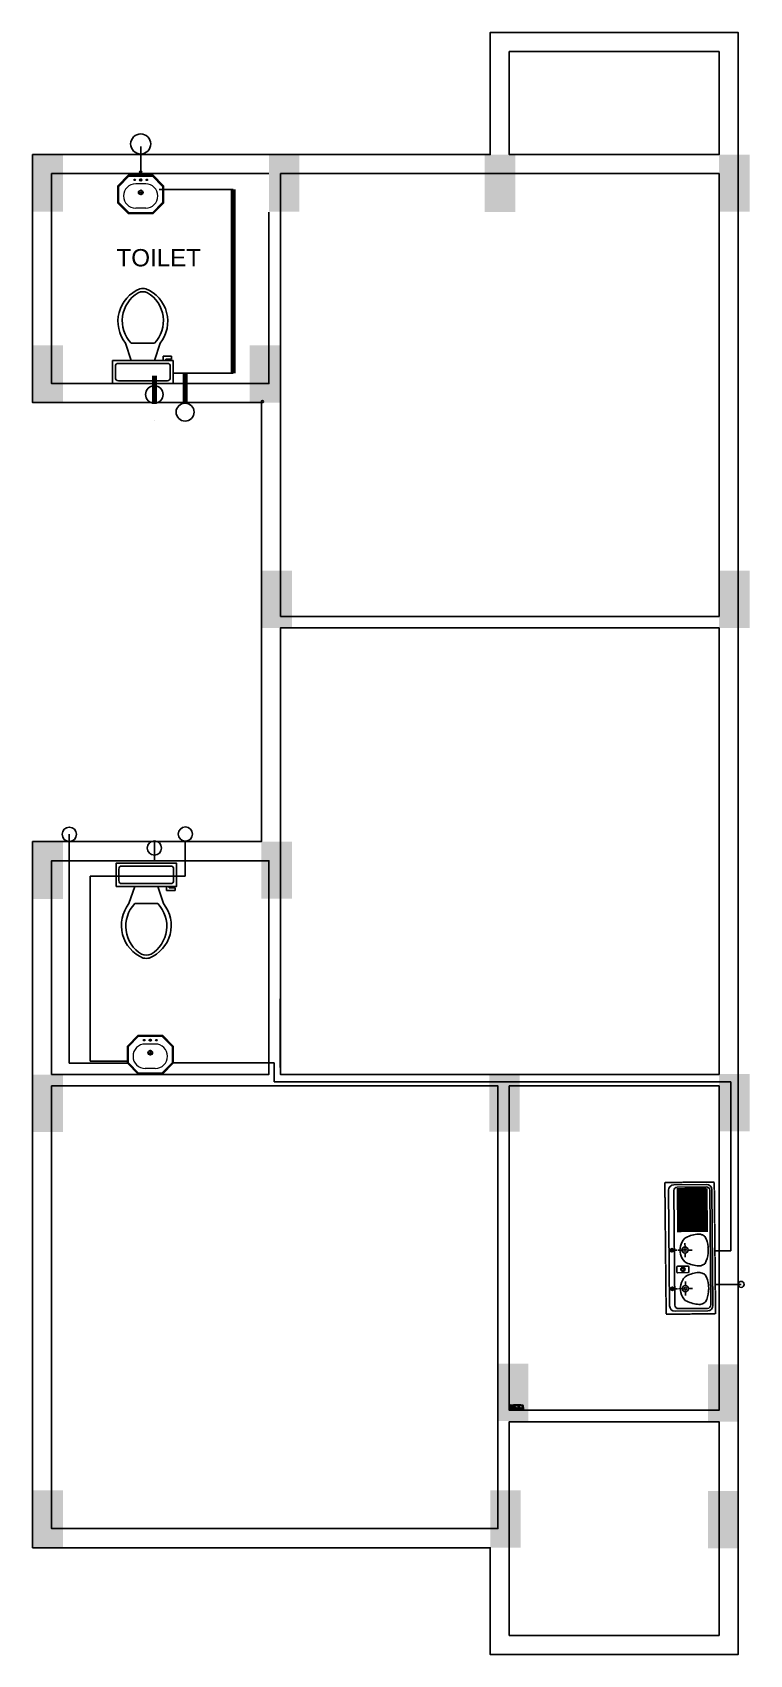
# Model space of a CAD drawing. Header units: metres. Extents: x -2370498 to 1228044, y -644254 to 236701.
# Drawn here: x 263498 to 272899, y -19118 to 2132 of the extents above; entities that cross this region are included whole.
import ezdxf

# ---------------------------------------------------------------- set-up
doc = ezdxf.new("R2010")
doc.units = ezdxf.units.M
doc.header["$MEASUREMENT"] = 0
doc.linetypes.add('AI9-LType1', pattern=[0.879429, 0.586286, -0.293143])
for name, color, linetype in [('Beam', 6, 'Continuous'), ('text', 1, 'Continuous'), ('TOILET SAMBLE', 181, 'Continuous')]:
    doc.layers.add(name, color=color, linetype=linetype)
doc.styles.get("Standard").update_dxf_attribs({"font": 'arial.ttf'})

msp = doc.modelspace()

# ---------------------------------------------------------------- texts
at = {"layer": 'text', "insert": (264512.31486, -706.26438), "char_height": 226.574387, "attachment_point": 1}
msp.add_mtext_dynamic_manual_height_columns(' TOILET', width=4249.6763397, gutter_width=37.7624, heights=[0], dxfattribs=at)

# ---------------------------------------------------------------- blocks, each defined once
blk = doc.blocks.new('Toilet - top')
for p, q in [((9.5, -6), (9.5, -2)), ((-10, -8.5), (-8, -8.5)), ((-10, -9.5), (-10, -8.5)), ((-7, -9.5), (-10, -9.5)), ((-8, -8.5), (-8, -8)), ((-7, -8), (-7, -9.5)), ((-4, -8), (-6, -14)), ((4, -8), (6, -14)), ((4, -14), (-4, -14))]:
    blk.add_line(p, q)
blk.add_lwpolyline([(10.5, -8), (10.5, 0), (-10.5, 0), (-10.5, -8)], close=True)
for points in [[(-9.5, -2), (-9.5, -6)], [(8.5, -1), (-8.5, -1)], [(-8.5, -7), (8.5, -7)]]:
    blk.add_lwpolyline(points)
for centre, radius, start, end in [((-8.62, -1.88), 0.884, 81.8699, 188.1301), ((8.62, -1.88), 0.884, 351.8699, 98.1301), ((-8.62, -6.12), 0.884, 171.8699, 278.1301), ((8.62, -6.12), 0.884, 261.8699, 8.1301), ((3.52, -21.58), 12.17, 141.4691, 247.9714), ((4.2, -21.82), 11.33, 136.3677, 238.9468), ((-3.52, -21.58), 12.17, 292.0284, 38.5307), ((-4.2, -21.82), 11.33, 301.053, 43.6321), ((0, -27.88), 4, 245.7318, 294.2682), ((0, -29), 4, 254.8605, 285.1395)]:
    blk.add_arc(centre, radius, start, end)
blk = doc.blocks.new('OPERA  600x510x850 ( врезная)')
at = {"lineweight": 13}
for p, q in [((-313, 15), (-453, -128)), ((-307, 0), (-439, -135)), ((-313, 15), (7, 15)), ((-307, 0), (0, 0)), ((0, 0), (132, -135)), ((7, 15), (147, -128)), ((-453, -353), (-453, -128)), ((-453, -240), (-453, -128)), ((-439, -244), (-439, -135)), ((-439, -346), (-439, -135)), ((132, -135), (132, -346)), ((147, -128), (147, -353)), ((-453, -353), (-313, -495)), ((-439, -346), (-306, -481)), ((0, -481), (132, -346)), ((7, -495), (147, -353)), ((7, -495), (-313, -495)), ((0, -481), (-306, -481))]:
    blk.add_line(p, q, dxfattribs=at)
at = {"lineweight": 5}
for p, q in [((-248, -50), (-220, -50)), ((-233, -36), (-233, -63)), ((-88, -101), (-219, -101)), ((-175, -50), (-132, -50)), ((-153, -32), (-153, -69)), ((-153, -178), (-153, -251)), ((-90, -50), (-59, -50)), ((-73, -37), (-73, -64)), ((-88, -421), (-219, -421)), ((-190, -215), (-115, -215))]:
    blk.add_line(p, q, dxfattribs=at)
for centre, radius in [((-233, -50), 10), ((-153, -215), 30), ((-153, -50), 15), ((-73, -50), 10)]:
    blk.add_circle(centre, radius, dxfattribs=at)
at = {"lineweight": 13}
blk.add_circle((-153, -215), 25, dxfattribs=at)
at = {"lineweight": 5}
for centre, start, end in [((-219, -261), 90, 270), ((-88, -261), 270, 90)]:
    blk.add_arc(centre, 160, start, end, dxfattribs=at)
blk = doc.blocks.new('20')
at = {"color": 0, "linetype": 'AI9-LType1'}
for p, q in [((3814.6, 13586.9), (3814.6, 13516.5)), ((4002.2, 13586.9), (3814.6, 13586.9)), ((4002.2, 13516.5), (4002.2, 13586.9)), ((3814.6, 13516.5), (4002.2, 13516.5))]:
    blk.add_line(p, q, dxfattribs=at)
at = {"color": 0}
for p, q in [((3825.5, 13583.3), (3990.4, 13583.3)), ((3817.9, 13529.2), (3817.9, 13575.7)), ((3821.4, 13534), (3821.4, 13575.5)), ((3885.3, 13574.4), (3822.7, 13574.5)), ((3885.3, 13572.5), (3822.7, 13572.6)), ((3885.3, 13570.6), (3822.7, 13570.7)), ((3885.3, 13568.7), (3822.7, 13568.8)), ((3885.3, 13566.8), (3822.7, 13566.9)), ((3885.3, 13564.9), (3822.7, 13565)), ((3885.3, 13563), (3822.7, 13563.1)), ((3885.3, 13561.1), (3822.7, 13561.2)), ((3885.3, 13559.2), (3822.7, 13559.3)), ((3885.3, 13576.3), (3823.6, 13576.4)), ((3989.5, 13580.4), (3826.3, 13580.4)), ((3994.4, 13575.5), (3994.4, 13534)), ((3998, 13529.2), (3998, 13575.7)), ((3885.3, 13557.3), (3822.7, 13557.4)), ((3885.3, 13555.4), (3822.7, 13555.5)), ((3885.3, 13553.5), (3822.7, 13553.6)), ((3885.3, 13551.6), (3822.7, 13551.7)), ((3885.3, 13549.7), (3822.7, 13549.8)), ((3885.3, 13547.8), (3822.7, 13547.9)), ((3885.3, 13545.9), (3822.7, 13546)), ((3885.3, 13544), (3822.7, 13544.1)), ((3885.3, 13542.1), (3822.7, 13542.2)), ((3885.3, 13540.2), (3822.7, 13540.3)), ((3885.3, 13538.3), (3822.7, 13538.4)), ((3885.3, 13536.4), (3822.7, 13536.4)), ((3906.8, 13544.3), (3901.1, 13544.3)), ((3911.1, 13548.6), (3911.1, 13554.3)), ((3911.1, 13540), (3911.1, 13534.3)), ((3915.4, 13544.3), (3921.1, 13544.3)), ((3933.9, 13533.5), (3933.9, 13548.3)), ((3935.1, 13549.5), (3942, 13549.5)), ((3943.2, 13533.5), (3943.2, 13548.3)), ((3961.7, 13544.3), (3956, 13544.3)), ((3966, 13548.6), (3966, 13554.3)), ((3966, 13540), (3966, 13534.3)), ((3970.3, 13544.3), (3976, 13544.3)), ((3822.7, 13534.5), (3885.3, 13534.4)), ((3990.4, 13521.6), (3825.5, 13521.6)), ((3989.5, 13529.1), (3826.3, 13529.1)), ((3911.1, 13522.2), (3911.1, 13533.2)), ((3942, 13532.3), (3935.1, 13532.3)), ((3966, 13522.2), (3966, 13533.2))]:
    blk.add_line(p, q, dxfattribs=at)
for centre, radius in [((3911.1, 13544.3), 4.3), ((3911.1, 13544.3), 1.72), ((3938.6, 13541), 3.11), ((3938.6, 13541), 1.99), ((3966, 13544.3), 4.3), ((3966, 13544.3), 1.72), ((3911.1, 13525.7), 2.42), ((3966, 13525.7), 2.42)]:
    blk.add_circle(centre, radius, dxfattribs=at)
for points in [[(3825.5, 13583.3), (3821.3, 13583.3), (3817.9, 13579.9), (3817.9, 13575.7)], [(3998, 13575.7), (3998, 13579.9), (3994.6, 13583.3), (3990.4, 13583.3)], [(3826.3, 13580.4), (3823.6, 13580.4), (3821.4, 13578.2), (3821.4, 13575.5)], [(3889.4, 13568.3), (3888.4, 13566.1), (3888.2, 13563.7), (3888.6, 13561.4)], [(3888.6, 13561.4), (3889.4, 13555.3), (3891.3, 13549.4), (3894.3, 13544)], [(3892, 13572.6), (3890.8, 13571.4), (3889.9, 13569.9), (3889.4, 13568.3)], [(3906.7, 13577.1), (3901.5, 13576.9), (3896.4, 13575.4), (3892, 13572.6)], [(3908.4, 13577.3), (3907.8, 13577.2), (3907.3, 13577.1), (3906.7, 13576.9)], [(3915.7, 13577.1), (3913.2, 13577.5), (3910.8, 13577.6), (3908.4, 13577.3)], [(3930.4, 13572.6), (3925.9, 13575.4), (3920.9, 13576.9), (3915.7, 13577.1)], [(3928, 13544), (3931, 13549.4), (3932.9, 13555.3), (3933.7, 13561.4)], [(3933, 13568.3), (3932.5, 13569.9), (3931.6, 13571.4), (3930.4, 13572.6)], [(3933.7, 13561.4), (3934.2, 13563.7), (3933.9, 13566.1), (3933, 13568.3)], [(3944.1, 13568.3), (3943.2, 13566.1), (3942.9, 13563.7), (3943.4, 13561.4)], [(3943.4, 13561.4), (3944.1, 13555.3), (3946.1, 13549.4), (3949, 13544)], [(3946.7, 13572.6), (3945.5, 13571.4), (3944.6, 13569.9), (3944.1, 13568.3)], [(3961.4, 13577.1), (3956.2, 13576.9), (3951.1, 13575.4), (3946.7, 13572.6)], [(3968.7, 13577.3), (3966.3, 13577.6), (3963.8, 13577.5), (3961.4, 13577.1)], [(3970.4, 13576.9), (3969.8, 13577.1), (3969.3, 13577.2), (3968.7, 13577.3)], [(3985.1, 13572.6), (3980.7, 13575.4), (3975.6, 13576.9), (3970.4, 13577.1)], [(3982.8, 13544), (3985.8, 13549.4), (3987.7, 13555.3), (3988.5, 13561.4)], [(3987.7, 13568.3), (3987.2, 13569.9), (3986.3, 13571.4), (3985.1, 13572.6)], [(3988.5, 13561.4), (3988.9, 13563.7), (3988.7, 13566.1), (3987.7, 13568.3)], [(3994.4, 13575.5), (3994.4, 13578.2), (3992.2, 13580.4), (3989.5, 13580.4)], [(3894.3, 13544), (3897.4, 13541), (3901.3, 13538.9), (3905.5, 13537.8)], [(3905.5, 13537.8), (3909.2, 13536.7), (3913.1, 13536.7), (3916.8, 13537.8)], [(3916.8, 13537.8), (3921.1, 13538.9), (3924.9, 13541), (3928, 13544)], [(3935.1, 13549.5), (3934.4, 13549.5), (3933.9, 13549), (3933.9, 13548.3)], [(3943.2, 13548.3), (3943.2, 13549), (3942.6, 13549.5), (3942, 13549.5)], [(3949, 13544), (3952.2, 13541), (3956, 13538.9), (3960.3, 13537.8)], [(3960.3, 13537.8), (3963.9, 13536.7), (3967.9, 13536.7), (3971.6, 13537.8)], [(3971.6, 13537.8), (3975.8, 13538.9), (3979.7, 13541), (3982.8, 13544)], [(3817.9, 13529.2), (3817.9, 13525), (3821.3, 13521.6), (3825.5, 13521.6)], [(3821.4, 13534), (3821.4, 13531.3), (3823.6, 13529.1), (3826.3, 13529.1)], [(3933.9, 13533.5), (3933.9, 13532.8), (3934.4, 13532.3), (3935.1, 13532.3)], [(3942, 13532.3), (3942.6, 13532.3), (3943.2, 13532.8), (3943.2, 13533.5)], [(3989.5, 13529.1), (3992.2, 13529.1), (3994.4, 13531.3), (3994.4, 13534)], [(3990.4, 13521.6), (3994.6, 13521.6), (3998, 13525), (3998, 13529.2)]]:
    blk.add_open_spline(points, degree=3, dxfattribs=at)

# ---------------------------------------------------------------- hatches: boundary and pattern name
at = {"layer": 'Beam', "true_color": 0xed1f24}
h = msp.add_hatch(color=240, dxfattribs=at)
h.dxf.hatch_style = 1
h.paths.add_polyline_path([(263897.81783, 532.66097), (263497.81783, 532.66097), (263497.81783, -217.33903), (263897.81783, -217.33903)])
h = msp.add_hatch(color=240, dxfattribs=at)
h.dxf.hatch_style = 1
h.paths.add_polyline_path([(266997.34903, 532.02929), (266597.34903, 532.02929), (266597.34903, -217.97071), (266997.34903, -217.97071)])
h = msp.add_hatch(color=240, dxfattribs=at)
h.dxf.hatch_style = 1
h.paths.add_polyline_path([(269827.00828, 531.02962), (269427.00828, 531.02962), (269427.00828, -218.97038), (269827.00828, -218.97038)])
h = msp.add_hatch(color=240, dxfattribs=at)
h.dxf.hatch_style = 1
h.paths.add_polyline_path([(272898.7556, 531.71165), (272498.7556, 531.71165), (272498.7556, -218.28835), (272898.7556, -218.28835)])
h = msp.add_hatch(color=240, dxfattribs=at)
h.dxf.hatch_style = 1
h.paths.add_polyline_path([(263899.06984, -1968.38216), (263499.06984, -1968.38216), (263499.06984, -2718.38216), (263899.06984, -2718.38216)])
h = msp.add_hatch(color=240, dxfattribs=at)
h.dxf.hatch_style = 1
h.paths.add_polyline_path([(266746.07014, -1968.38216), (266346.07014, -1968.38216), (266346.07014, -2718.38216), (266746.07014, -2718.38216)])
h = msp.add_hatch(color=240, dxfattribs=at)
h.dxf.hatch_style = 1
h.paths.add_polyline_path([(266899.06984, -4918.38216), (266499.06984, -4918.38216), (266499.06984, -5668.38216), (266899.06984, -5668.38216)])
h = msp.add_hatch(color=240, dxfattribs=at)
h.dxf.hatch_style = 1
h.paths.add_polyline_path([(272899.06984, -4918.38216), (272499.06984, -4918.38216), (272499.06984, -5668.38216), (272899.06984, -5668.38216)])
h = msp.add_hatch(color=240, dxfattribs=at)
h.dxf.hatch_style = 1
h.paths.add_polyline_path([(263899.06984, -8469.71425), (263499.06984, -8469.71425), (263499.06984, -9219.71425), (263899.06984, -9219.71425)])
h = msp.add_hatch(color=240, dxfattribs=at)
h.dxf.hatch_style = 1
h.paths.add_polyline_path([(266899.76559, -8467.43734), (266499.76559, -8467.43734), (266499.76559, -9217.43734), (266899.76559, -9217.43734)])
h = msp.add_hatch(color=240, dxfattribs=at)
h.dxf.hatch_style = 1
h.paths.add_polyline_path([(263899.06984, -11520.97514), (263499.06984, -11520.97514), (263499.06984, -12270.97514), (263899.06984, -12270.97514)])
h = msp.add_hatch(color=240, dxfattribs=at)
h.dxf.hatch_style = 1
h.paths.add_polyline_path([(269885.38984, -11517.71806), (269485.38984, -11517.71806), (269485.38984, -12267.71806), (269885.38984, -12267.71806)])
h = msp.add_hatch(color=240, dxfattribs=at)
h.dxf.hatch_style = 1
h.paths.add_polyline_path([(272899.06984, -11514.09928), (272499.06984, -11514.09928), (272499.06984, -12264.09928), (272899.06984, -12264.09928)])
h = msp.add_hatch(color=240, dxfattribs=at)
h.dxf.hatch_style = 1
h.paths.add_polyline_path([(269999.05466, -15309.77078), (269599.05466, -15309.77078), (269599.05466, -16059.77078), (269999.05466, -16059.77078)])
h = msp.add_hatch(color=240, dxfattribs=at)
h.dxf.hatch_style = 1
h.paths.add_polyline_path([(272754.99583, -15318.38216), (272354.99583, -15318.38216), (272354.99583, -16068.38216), (272754.99583, -16068.38216)])
h = msp.add_hatch(color=240, dxfattribs=at)
h.dxf.hatch_style = 1
h.paths.add_polyline_path([(263899.06984, -16968.38216), (263499.06984, -16968.38216), (263499.06984, -17718.38216), (263899.06984, -17718.38216)])
h = msp.add_hatch(color=240, dxfattribs=at)
h.dxf.hatch_style = 1
h.paths.add_polyline_path([(269899.06984, -16967.84207), (269499.06984, -16967.84207), (269499.06984, -17717.84207), (269899.06984, -17717.84207)])
h = msp.add_hatch(color=240, dxfattribs=at)
h.dxf.hatch_style = 1
h.paths.add_polyline_path([(272752.04529, -16977.89146), (272352.04529, -16977.89146), (272352.04529, -17727.89146), (272752.04529, -17727.89146)])

# ---------------------------------------------------------------- linework, layer by layer
at = {"layer": 'Beam', "color": 7}
for p, q in [((263624.06984, 531.61784), (266624.06984, 531.61784)), ((264917.26609, 262.4922), (264917.26609, 299.78916)), ((266749.06984, 281.61784), (266749.06984, -263.71056)), ((272499.06984, 281.61784), (266749.06984, 281.61784)), ((272499.06984, 281.61784), (272441.89742, 281.61784)), ((272499.06984, -5518.38216), (272499.06984, 281.61784)), ((266599.06984, -1149.4474), (266599.06984, -222.81122)), ((266749.06984, -263.71056), (266749.06984, -1163.70808)), ((266749.06984, -1163.70808), (266749.06984, -2593.38216)), ((266749.06984, -2593.38216), (266749.06984, -5518.38216)), ((265096.14707, -2956.25747), (265096.14707, -2956.25747)), ((266749.06984, -5518.38216), (272499.06984, -5518.38216)), ((270511.4818, -5518.38216), (272499.06984, -5518.38216)), ((263499.06984, -17593.38216), (263499.06984, -11593.38216)), ((263749.06984, -11518.38216), (266599.06984, -11518.38216)), ((266749.06984, -11518.38216), (269624.06984, -11518.38216)), ((269749.06984, -11668.38216), (269987.70112, -11668.38216)), ((269749.06984, -11668.38216), (272499.06984, -11668.38216)), ((272650.54647, -14269.3207), (272788.59408, -14269.3207)), ((269599.06984, -16071.1893), (269599.06984, -16958.87345))]:
    msp.add_line(p, q, dxfattribs=at)
at = {"layer": 'Beam', "color": 51}
for p, q in [((264917.26609, 299.78916), (264917.26609, 636.12043)), ((263980.9775, -11372.43653), (263980.9775, -8372.9209)), ((264742.42244, -11372.43653), (263980.9775, -11372.43653)), ((272445.85678, -14269.3207), (272650.54647, -14269.3207))]:
    msp.add_line(p, q, dxfattribs=at)
at = {"layer": 'Beam', "color": 1}
for p, q in [((266130.34699, 73.59276), (265161.14633, 73.59276)), ((265499.28987, -2331.58145), (265341.95545, -2331.58145)), ((265499.28987, -2331.58145), (266130.34699, -2331.58145)), ((265499.28987, -8462.73275), (265499.28987, -8923.05238)), ((265499.28987, -8923.05238), (264254.87456, -8923.05238)), ((264254.87456, -8923.05238), (264254.87456, -11345.12525)), ((264254.87456, -11345.12525), (264746.90125, -11345.12525)), ((265328.05397, -11365.69375), (266665.7375, -11365.69375)), ((266665.7375, -11365.69375), (266665.7375, -11613.7342)), ((266665.7375, -11613.7342), (272654.09467, -11613.7342)), ((272654.09467, -11613.7342), (272654.09467, -13828.64152)), ((272654.09467, -13828.64152), (272439.28087, -13828.64152))]:
    msp.add_line(p, q, dxfattribs=at)
at = {"layer": 'Beam', "color": 1, "lineweight": 120}
msp.add_line((266130.34699, -2331.58145), (266130.34699, 73.59276), dxfattribs=at)
at = {"layer": 'Beam', "color": 1, "lineweight": 200}
msp.add_line((265499.28987, -2724.93026), (265499.28987, -2331.58145), dxfattribs=at)
at = {"layer": 'Beam', "color": 4, "lineweight": 200, "ltscale": 45}
msp.add_line((265096.14707, -2726.4678), (265096.14707, -2366.03625), dxfattribs=at)
at = {"layer": 'Beam', "color": 6}
for p, q in [((272749.15814, -5704.61628), (272749.15814, -6604.61628)), ((266747.52925, -11427.711), (266747.52925, -10527.711))]:
    msp.add_line(p, q, dxfattribs=at)
at = {"layer": 'Beam', "color": 4}
msp.add_line((265097.15542, -8459.27788), (265096.14707, -8718.38216), dxfattribs=at)
at = {"layer": 'Beam', "color": 7}
for points in [[(269499.06984, 1881.61784), (269499.06984, 2131.61784), (272749.06984, 2131.61784), (272749.06984, 1881.61784)], [(269499.06984, 2006.61784), (269499.06984, 531.61784), (266624.06984, 531.61784), (263499.06984, 531.61784), (263499.06984, -2718.38216), (266499.06984, -2718.38216)], [(269499.06984, -17718.38216), (269499.06984, -19118.38216), (272749.06984, -19118.38216), (272749.06984, -15993.38216), (272749.06984, -11593.38216), (272749.06984, -5593.38216), (272749.06984, 406.61784), (272749.06984, 2006.61784)], [(272441.89742, 531.61784), (272499.06984, 531.61784), (272499.06984, 1881.61784), (269749.06984, 1881.61784), (269749.06984, 531.61784), (269749.06984, 1881.61784)], [(269749.06984, 531.61784), (272499.06984, 531.61784)], [(266599.06984, 281.61784), (263749.06984, 281.61784), (263749.06984, -2468.38216), (266599.06984, -2468.38216), (266599.06984, -1149.4474)], [(263624.06984, -17718.38216), (269499.06984, -17718.38216), (263499.06984, -17718.38216), (263499.06984, -11593.38216), (263499.06984, -8468.38216), (266499.06984, -8468.38216), (266499.06984, -5593.38216)], [(272499.06984, -6569.17157), (272499.06984, -11518.38216), (269624.06984, -11518.38216), (266749.06984, -11518.38216), (266749.06984, -8593.38216), (266749.06984, -5668.38216), (272499.06984, -5668.38216)], [(270524.06984, -5668.38216), (272499.06984, -5668.38216), (272499.06984, -11518.38216)], [(266599.06984, -11427.711), (266599.06984, -11518.38216), (263749.06984, -11518.38216), (263749.06984, -8718.38216), (266599.06984, -8718.38216), (266599.06984, -11518.38216)], [(269599.06984, -16958.87345), (269599.06984, -17468.38216), (263749.06984, -17468.38216), (263749.06984, -11668.38216), (269599.06984, -11668.38216)], [(269406.90955, -11668.38216), (269599.06984, -11668.38216), (269599.06984, -15993.38216), (269599.06984, -16071.1893)], [(272499.06984, -11668.38216), (272499.06984, -15918.38216), (269749.06984, -15918.38216), (269749.06984, -11668.38216), (269952.70112, -11668.38216)]]:
    msp.add_lwpolyline(points, dxfattribs=at)
for points in [[(266499.06984, -5593.38216), (266499.06984, -2718.38216)], [(272499.06984, -18868.38216), (269749.06984, -18868.38216), (269749.06984, -17593.38216), (269749.06984, -16068.38216), (272499.06984, -16068.38216)]]:
    msp.add_lwpolyline(points, close=True, dxfattribs=at)
at = {"layer": 'Beam', "color": 51}
for centre, radius in [((264917.26609, 670.52468), 131.64365), ((263980.9775, -8372.9209), 93.9077), ((272788.59408, -14269.3207), 39.804)]:
    msp.add_circle(centre, radius, dxfattribs=at)
at = {"layer": 'Beam', "color": 7}
for centre, radius in [((264917.26609, 299.78916), 15.24077), ((266512.21709, -2705.2349), 13.14726)]:
    msp.add_circle(centre, radius, dxfattribs=at)
at = {"layer": 'Beam', "color": 4}
for centre, radius in [((265096.14707, -2611.57296), 114.89484), ((265096.79247, -8552.54156), 93.26439)]:
    msp.add_circle(centre, radius, dxfattribs=at)
at = {"layer": 'Beam', "color": 1}
for centre, radius in [((265499.28987, -2842.4089), 117.47864), ((265503.66322, -8369.57095), 93.26439)]:
    msp.add_circle(centre, radius, dxfattribs=at)

# ---------------------------------------------------------------- block references
at = {"lineweight": 5}
for p in [(265070.62149, 250.14741), (265195.78282, -11019.48788)]:
    msp.add_blockref('OPERA  600x510x850 ( врезная)', p, dxfattribs=at)
at = {"xscale": 9.199714684102052, "yscale": 9.199714684102052, "zscale": 9.199714684102052, "rotation": 270.5728098842876}
msp.add_blockref('20', (147095.76795, 20913.85931), dxfattribs=at)
msp.add_blockref('20', (265934.44763, -29434.89255))
at = {"layer": 'TOILET SAMBLE', "xscale": 37.76239790801824, "yscale": 37.76239790801824, "zscale": 37.76239790801824, "rotation": 180}
msp.add_blockref('Toilet - top', (264945.45027, -2468.38216), dxfattribs=at)
at = {"layer": 'TOILET SAMBLE', "xscale": -37.76239790801824, "yscale": 37.76239790801824, "zscale": 37.76239790801824}
msp.add_blockref('Toilet - top', (264990.41167, -8752.50436), dxfattribs=at)

msp.set_redraw_order([(e.dxf.handle, doc.entitydb.next_handle()) for e in msp.query("TEXT MTEXT ATTDEF DIMENSION ARC_DIMENSION")])  # texts and dimensions are drawn at this point

doc.saveas('drawing.dxf')
